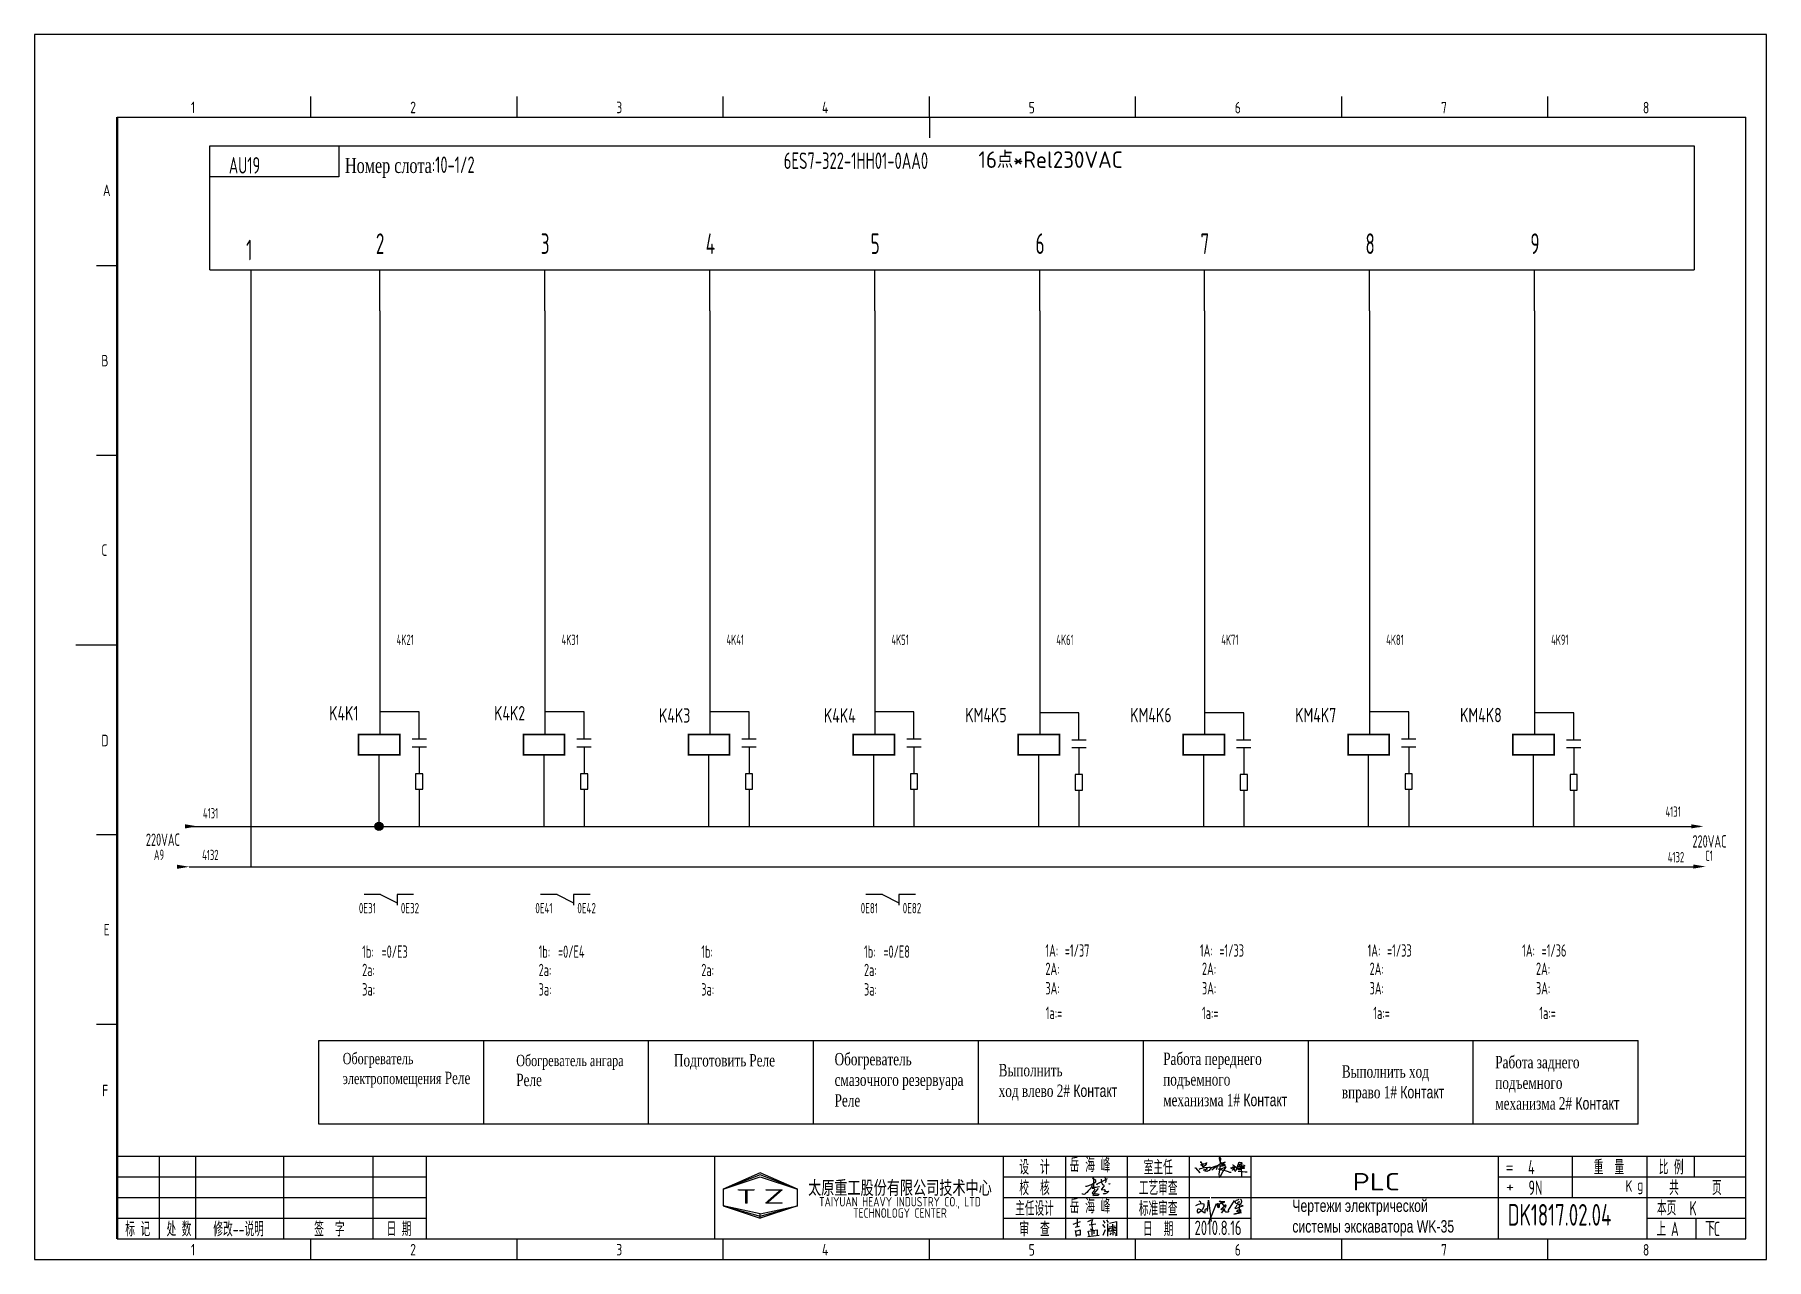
# Model space of a CAD drawing. Extents: x 590 to 9605, y -3741 to 975.
# Drawn here: x 5752.4 to 6172.4, y -1946.5 to -1649.5 of the extents above; entities that cross this region are included whole.
import ezdxf
from ezdxf.enums import TextEntityAlignment as Align

# ---------------------------------------------------------------- set-up
doc = ezdxf.new("R2010")
doc.units = 0
doc.header["$LTSCALE"] = 2
doc.header["$MEASUREMENT"] = 0
for name, pattern in [('DASHED2', [0.375, 0.25, -0.125]), ('DIVIDE', [1.25, 0.5, -0.25, 0, -0.25, 0, -0.25]), ('HIDDEN', [0.375, 0.25, -0.125])]:
    doc.linetypes.add(name, pattern=pattern)
doc.layers.get('0').update_dxf_attribs({"linetype": 'CONTINUOUS'})
for name, color, linetype in [('11', 3, 'CONTINUOUS'), ('CONTINUOUS', 7, 'CONTINUOUS'), ('DIVIDE', 1, 'DIVIDE')]:
    doc.layers.add(name, color=color, linetype=linetype)
doc.styles.add('ROMAN', font='ROMANC.shx', dxfattribs={"width": 0.7, "height": 0.7})
doc.styles.add('ROMANS', font='romans', dxfattribs={"width": 0.67, "bigfont": 'hzlib'})
doc.styles.get("Standard").update_dxf_attribs({"font": 'isocp.shx', "width": 0.707, "bigfont": 'dfst.shx'})

msp = doc.modelspace()

# ---------------------------------------------------------------- texts
at = {"width": 1.327551}
msp.add_text('PLC', height=4.2, dxfattribs=at).set_placement((6072.02, -1929.78), (6083.45, -1929.78), align=Align.FIT)
at = {"char_height": 3.5, "attachment_point": 1}
for s, insert, width in [('岳 海 峰', (6003.38, -1921.87), 12.9495), ('岳 海 峰', (6003.38, -1931.87), 12.9495), ('2010.8.16', (6033.68, -1937.11), 12.1142)]:
    msp.add_mtext(s, dxfattribs=dict(at, insert=insert, width=width))
at = {"layer": '11', "width": 0.707}
msp.add_text('DK1817.02.04', height=5.25, dxfattribs=at).set_placement((6109.63, -1938.33))
at = {"layer": 'CONTINUOUS', "linetype": 'Continuous', "style": 'ROMAN'}
for s, height, width, p in [('1', 2.8, 0.7, (5790.28, -1668.56)), ('2', 2.8, 0.7, (5843.44, -1668.56)), ('3', 2.8, 0.7, (5893.42, -1668.56)), ('4', 2.8, 0.7, (5943.31, -1668.56)), ('5', 2.8, 0.7, (5993.45, -1668.6)), ('6', 2.8, 0.7, (6043.43, -1668.6)), ('7', 2.8, 0.7, (6093.46, -1668.6)), ('8', 2.8, 0.7, (6142.41, -1668.6)), ('A', 2.8, 0.7, (5768.92, -1688.65)), ('B', 2.8, 0.7, (5768.53, -1729.97)), ('C', 2.8, 0.7, (5768.53, -1775.91)), ('D', 2.8, 0.7, (5768.53, -1822.08)), ('E', 2.8, 0.7, (5769.09, -1867.97)), ('F', 2.8, 0.7, (5768.74, -1906.97)), ('K', 2.8, 0.7, (6138.19, -1930.11)), ('T', 3.5, 1.8, (5922.36, -1933)), ('Z', 3.5, 1.8, (5929.06, -1933)), ('g', 2.8, 0.7, (6141.02, -1929.85)), ('1', 2.8, 0.7, (5790.28, -1945.56)), ('2', 2.8, 0.7, (5843.44, -1945.56)), ('3', 2.8, 0.7, (5893.42, -1945.56)), ('4', 2.8, 0.7, (5943.31, -1945.56)), ('5', 2.8, 0.7, (5993.45, -1945.6)), ('6', 2.8, 0.7, (6043.43, -1945.6)), ('7', 2.8, 0.7, (6093.46, -1945.6)), ('8', 2.8, 0.7, (6142.41, -1945.6))]:
    msp.add_text(s, height=height, dxfattribs=dict(at, width=width)).set_placement(p)
at = {"layer": 'CONTINUOUS', "color": 0, "width": 0.707}
msp.add_text('AU19', height=4, dxfattribs=at).set_placement((5799.45, -1683.2))
at = {"layer": 'CONTINUOUS', "color": 1}
for s, width, p, p2 in [('6ES7-322-1HH01-0AA0', 0.65052, (5934.05, -1682.08), (5969.05, -1682.08)), ('16点*Rel230VAC', 0.945946, (5981.24, -1681.82), (6016.24, -1681.82))]:
    msp.add_text(s, height=4, dxfattribs=dict(at, width=width)).set_placement(p, p2, align=Align.FIT)
at = {"layer": 'CONTINUOUS', "color": 1, "width": 0.67}
for s, height, p in [('1', 5, (5803.65, -1704.23)), ('2', 5, (5835.12, -1702.7)), ('3', 5, (5875.12, -1702.7)), ('4', 5, (5915.12, -1702.7)), ('5', 5, (5955.12, -1702.7)), ('6', 5, (5995.12, -1702.7)), ('7', 5, (6035.12, -1702.7)), ('8', 5, (6075.12, -1702.7)), ('9', 5, (6115.12, -1702.7)), ('4131', 2.5, (5793.18, -1839.57)), ('4131', 2.5, (6147.9, -1839.18)), ('220VAC', 3, (5779.34, -1846.24)), ('220VAC', 3, (6154.43, -1846.64)), ('4132', 2.5, (5792.98, -1849.68)), ('4132', 2.5, (6148.45, -1850.22))]:
    msp.add_text(s, height=height, dxfattribs=at).set_placement(p)
at = {"layer": 'CONTINUOUS', "color": 7, "width": 0.67}
for s, p in [('4K21', (5840.15, -1797.5)), ('4K31', (5880.15, -1797.5)), ('4K41', (5920.15, -1797.5)), ('4K51', (5960.15, -1797.5)), ('4K61', (6000.15, -1797.5)), ('4K71', (6040.15, -1797.5)), ('4K81', (6080.15, -1797.5)), ('4K91', (6120.15, -1797.5)), ('A9', (5781.29, -1849.64)), ('C1', (6157.53, -1849.87))]:
    msp.add_text(s, height=2.5, dxfattribs=at).set_placement(p)
at = {"layer": 'CONTINUOUS', "style": 'ROMANS', "width": 0.67}
for s, p in [('K4K1', (5823.79, -1815.81)), ('K4K2', (5863.79, -1815.81)), ('K4K3', (5903.79, -1816.36)), ('K4K4', (5943.79, -1816.36))]:
    msp.add_text(s, height=3.5, dxfattribs=at).set_placement(p)
at = {"layer": 'CONTINUOUS', "color": 1, "style": 'ROMANS', "width": 0.67}
for s, p in [('KM4K5', (5978.07, -1816.26)), ('KM4K6', (6018.07, -1816.26)), ('KM4K7', (6058.07, -1816.26)), ('KM4K8', (6098.07, -1816.26))]:
    msp.add_text(s, height=3.5, dxfattribs=at).set_placement(p)
at = {"layer": 'CONTINUOUS', "color": 0, "linetype": 'ByBlock', "width": 0.707}
for s, p in [('0E31', (5830.99, -1862.58)), ('0E32', (5841.17, -1862.58)), ('0E41', (5873.79, -1862.58)), ('0E42', (5883.98, -1862.58)), ('0E81', (5952.7, -1862.58)), ('0E82', (5962.89, -1862.58))]:
    msp.add_text(s, height=2.5, dxfattribs=at).set_placement(p)
at = {"layer": 'CONTINUOUS', "color": 6, "width": 0.67}
for s, p in [('1b:', (5831.79, -1873.38)), ('=0/E3', (5836.5, -1873.38)), ('1b:', (5874.59, -1873.38)), ('=0/E4', (5879.3, -1873.38)), ('1b:', (5914.04, -1873.38)), ('1b:', (5953.5, -1873.38)), ('=0/E8', (5958.21, -1873.38)), ('1A:', (5997.5, -1873.1)), ('=1/37', (6002.21, -1873.1)), ('1A:', (6034.98, -1873.1)), ('=1/33', (6039.69, -1873.1)), ('1A:', (6075.64, -1873.1)), ('=1/33', (6080.36, -1873.1)), ('1A:', (6113.13, -1873.1)), ('=1/36', (6117.84, -1873.1)), ('2a:', (5831.79, -1877.82)), ('2a:', (5874.59, -1877.82)), ('2a:', (5914.04, -1877.82)), ('2a:', (5953.5, -1877.82)), ('2A:', (5997.5, -1877.54)), ('2A:', (6035.47, -1877.54)), ('2A:', (6076.13, -1877.54)), ('2A:', (6116.48, -1877.54)), ('3a:', (5831.79, -1882.53)), ('3a:', (5874.59, -1882.53)), ('3a:', (5914.04, -1882.53)), ('3a:', (5953.5, -1882.53)), ('3A:', (5997.5, -1882.25)), ('3A:', (6035.47, -1882.25)), ('3A:', (6076.13, -1882.25)), ('3A:', (6116.48, -1882.25)), ('1a:=', (5997.58, -1888.24)), ('1a:=', (6035.48, -1888.24)), ('1a:=', (6077.03, -1888.24)), ('1a:=', (6117.29, -1888.24))]:
    msp.add_text(s, height=3, dxfattribs=at).set_placement(p)
at = {"layer": 'CONTINUOUS', "width": 0.67}
for s, p in [('设  计', (5994.86, -1924)), ('室主任', (6024.86, -1924)), ('重  量', (6134.16, -1924)), ('比 例', (6149.26, -1924)), ('校  核', (5994.86, -1929)), ('工艺审查', (6024.86, -1929)), ('共      页', (6155.16, -1929)), ('本页', (6148.16, -1933.89)), ('主任设计', (5994.86, -1934)), ('标准审查', (6024.86, -1934)), ('标 记', (5777.36, -1939)), ('处 数', (5787.36, -1939)), ('修改--说明', (5801.82, -1939)), ('签  字', (5823.85, -1939)), ('日 期', (5840.73, -1939)), ('审  查', (5994.86, -1939)), ('日  期', (6024.86, -1939)), ('上', (6146.86, -1938.99)), ('下', (6158.68, -1938.99))]:
    msp.add_text(s, height=3.5, dxfattribs=at).set_placement(p, align=Align.MIDDLE)
for s, p in [('4', (6114.56, -1925.88)), ('9N', (6114.67, -1930.89)), ('K', (6153.72, -1935.88)), ('A', (6149.22, -1940.88)), ('C', (6159.61, -1940.88))]:
    msp.add_text(s, height=3.5, dxfattribs=at).set_placement(p)
at = {"layer": 'CONTINUOUS', "linetype": 'Continuous', "style": 'ROMAN'}
for s, p in [('=', (6109.09, -1925.45)), ('+', (6109.2, -1930.19))]:
    msp.add_text(s, height=2.8, dxfattribs=at).set_placement(p)
at = {"layer": 'CONTINUOUS', "color": 1, "insert": (5827.63, -1681.65), "char_height": 4, "width": 130, "attachment_point": 4}
msp.add_mtext('{\\fTimes New Roman|b0|i0|c204|p18;\\H0.9167x;\\C256;Номер слота}:10-1/2', dxfattribs=at)
at = {"layer": 'CONTINUOUS', "linetype": 'DASHED2', "ltscale": 2, "char_height": 3, "attachment_point": 1}
for s, insert, width in [('{\\fTimes New Roman|b0|i0|c204|p18;\\H0.9167x;\\C6;Обогреватель электропомещения\\fTimes New Roman|b0|i0|c238|p18;\\H1.0909x; \\fTimes New Roman|b0|i0|c204|p18;Реле }', (5827.08, -1896.42), 32.1778), ('{\\fTimes New Roman|b0|i0|c204|p18;\\H0.9167x;\\C6;Обогреватель ангара\\fTimes New Roman|b0|i0|c238|p18;\\H1.0909x; \\P\\fTimes New Roman|b0|i0|c204|p18;Реле }', (5869.16, -1896.9), 32.1778), ('{\\fTimes New Roman|b0|i0|c204|p18;\\C6;Подготовить\\H0.9167x;\\C256; \\H1.0909x;\\C6;Реле }', (5907.41, -1896.73), 32.1778), ('{\\fTimes New Roman|b0|i0|c204|p18;\\C6;Обогреватель смазочного резервуара\\fTimes New Roman|b0|i0|c238|p18; \\fTimes New Roman|b0|i0|c204|p18;Реле }', (5946.37, -1896.45), 32.1778), ('{\\fTimes New Roman|b0|i0|c204|p18;\\C6;Работа переднего подъемного механизма 1#\\fArial|b0|i0|c0|p34; \\fArial|b0|i0|c204|p34;Контакт }', (6026.07, -1896.36), 30.2898), ('{\\fTimes New Roman|b0|i0|c204|p18;\\C6;Работа заднего подъемного механизма 2#\\fArial|b0|i0|c0|p34; \\fArial|b0|i0|c204|p34;Контакт }', (6106.61, -1897.17), 30.2898), ('{\\fTimes New Roman|b0|i0|c204|p18;\\C6;Выполнить \\fTimes New Roman|b0|i0|c238|p18;\\P\\fTimes New Roman|b0|i0|c204|p18;ход влево 2#\\fArial|b0|i0|c0|p34; \\fArial|b0|i0|c204|p34;Контакт }', (5986.17, -1899.12), 30.2898), ('{\\fTimes New Roman|b0|i0|c204|p18;\\C6;Выполнить ход вправо 1#\\fArial|b0|i0|c0|p34; \\fArial|b0|i0|c204|p34;Контакт }', (6069.39, -1899.45), 30.2898), ('{\\fArial|b0|i0|c204|p34;Чертежи электрической системы экскаватора WK-35}', (6057.39, -1932), 42.8436)]:
    msp.add_mtext(s, dxfattribs=dict(at, insert=insert, width=width))
at = {"layer": 'CONTINUOUS', "insert": (5962.22, -1931.94), "char_height": 3.3, "width": 50, "attachment_point": 5, "line_spacing_factor": 0.7125}
msp.add_mtext('{\\f宋体|b0|i0|c134|p2;太原重工股份有限公司技术中心\\P\\Fromans.shx;\\H0.6969x;TAIYUAN HEAVY INDUSTRY CO., LTD\\PTECHNOLOGY CENTER}', dxfattribs=at)

# ---------------------------------------------------------------- blocks, each defined once
blk = doc.blocks.new('A$C5BE500A0')
for p, q in [((64.4, 48.9), (64.5, 51.6)), ((65.3, 44.3), (64.4, 48.9)), ((64.5, 51.6), (65.9, 52.2)), ((67.1, 48.5), (64.5, 17.9)), ((65.9, 52.2), (66.5, 51.5)), ((66.5, 51.5), (67.1, 48.5)), ((0, 24.1), (1.5, 23.9)), ((1.5, 23.9), (12.6, 10.8)), ((11.6, 21), (13.8, 22.8)), ((13.8, 22.8), (17.9, 23.5)), ((15.3, 41.2), (22.2, 26.1)), ((15.3, 40.1), (15.3, 41.2)), ((15.4, 37.7), (15.3, 40.1)), ((15.4, 32.4), (21, 34.6)), ((15.5, 31.8), (15.4, 32.4)), ((19.1, 30.1), (15.5, 31.8)), ((17.9, 23.5), (26, 24.9)), ((22.2, 26.1), (19.1, 30.1)), ((21, 34.6), (24.5, 35.1)), ((22.6, 18.1), (23.6, 19.3)), ((23.7, 17.3), (22.6, 18.1)), ((23.3, 27.9), (23.1, 27.8)), ((25.3, 29.5), (23.3, 27.9)), ((23.6, 19.3), (25.8, 19.9)), ((24.5, 35.1), (28.2, 35.6)), ((26.1, 16.2), (24.9, 15)), ((26.8, 30.7), (25.3, 29.5)), ((25.8, 19.9), (29.2, 20.8)), ((26, 24.9), (36.8, 26.1)), ((28.4, 20), (26.1, 16.2)), ((29.4, 34), (26.8, 30.7)), ((28.2, 35.6), (30.2, 36.8)), ((29.4, 15.2), (28.2, 15.7)), ((29.5, 22.1), (28.4, 20)), ((29.2, 20.8), (33, 21.4)), ((30.2, 38), (29.4, 34)), ((32.4, 15.1), (29.4, 15.2)), ((30.2, 22.7), (29.5, 22.1)), ((30.2, 36.8), (30.2, 38)), ((31.6, 22.6), (30.2, 22.7)), ((32.8, 22.1), (31.6, 22.6)), ((35, 16.2), (32.4, 15.1)), ((33, 21.4), (32.8, 22.1)), ((37.6, 17.7), (35, 16.2)), ((36.8, 26.1), (40.9, 26)), ((39.7, 20.3), (37.6, 17.7)), ((40.8, 21.6), (39.7, 20.3)), ((40.2, 22.8), (44.3, 25.4)), ((41.7, 24.4), (40.8, 21.6)), ((40.9, 26), (41.7, 24.4)), ((44.3, 25.4), (50.6, 27.7)), ((44.7, 18.7), (49.1, 22.6)), ((49.1, 22.6), (54.4, 27.2)), ((50.6, 27.7), (56.2, 29.3)), ((54.4, 27.2), (59.1, 30.4)), ((56.8, 20.6), (55.9, 19.6)), ((56.2, 29.3), (60.8, 29.6)), ((56.7, 31.7), (57.4, 29.6)), ((57.6, 25), (56.8, 20.6)), ((57.4, 29.6), (57.6, 25)), ((59.1, 30.4), (64.7, 33.7)), ((60.8, 29.6), (62.2, 29.2)), ((66.6, 21), (62.5, 20.6)), ((62.5, 20.6), (75.7, 18.4)), ((64.5, 17.9), (63.3, 8.5)), ((63.3, 8.5), (63.5, 0.1)), ((63.5, 0.1), (64.3, 0)), ((64.3, 0), (67.5, 2.5)), ((64.7, 33.7), (72, 37.3)), ((67.5, 39.5), (65.3, 44.3)), ((69.8, 21.4), (66.6, 21)), ((70.3, 36.3), (67.5, 39.5)), ((67.5, 2.5), (73.8, 13.7)), ((68.3, 28.6), (72.6, 29.4)), ((69.3, 29), (68.3, 28.6)), ((72, 30.5), (69.3, 29)), ((69.9, 34.1), (69.7, 33.3)), ((69.7, 33.3), (71.9, 33.6)), ((76.7, 24.1), (69.8, 21.4)), ((74.6, 36.5), (69.9, 34.1)), ((73.8, 32.8), (70.3, 36.3)), ((71.9, 33.6), (75.3, 34.2)), ((72, 37.3), (77.8, 39)), ((74.8, 31.8), (72, 30.5)), ((72.6, 29.4), (78.2, 30.4)), ((77.7, 30.8), (73.8, 32.8)), ((73.8, 13.7), (77.7, 20)), ((79.7, 39.2), (74.6, 36.5)), ((76.7, 32.6), (74.8, 31.8)), ((75.3, 34.2), (77, 34.5)), ((75.7, 18.4), (81.9, 16.6)), ((77.7, 33.5), (76.7, 32.6)), ((79.9, 25.4), (76.7, 24.1)), ((77, 34.5), (78, 34.1)), ((78, 34.1), (77.7, 33.5)), ((80.1, 30.5), (77.7, 30.8)), ((77.7, 20), (81.2, 25.6)), ((77.8, 39), (79.7, 39.2)), ((78.2, 30.4), (80.1, 30.5)), ((82.1, 26.9), (79.9, 25.4)), ((81.2, 25.6), (82.1, 26.9)), ((81.9, 16.6), (87.3, 14.8)), ((87.3, 14.8), (91.3, 12.9)), ((91.3, 12.9), (94.8, 12.6)), ((94.5, 25.2), (94.9, 23.9)), ((94.8, 12.6), (95.8, 12.8)), ((94.9, 23.9), (95.3, 23)), ((95.3, 23), (95.8, 22.8)), ((95.8, 22.8), (97, 23.3)), ((97, 23.3), (97.8, 25.3)), ((98.5, 23.8), (97.4, 25.9)), ((97.8, 25.3), (100.8, 27)), ((101.1, 23.3), (98.5, 23.8)), ((99, 31.4), (100.1, 32)), ((100.7, 21.1), (99.2, 17.4)), ((99.2, 17.4), (101.9, 20.9)), ((100.1, 32), (101.1, 31.6)), ((102.1, 27.7), (100.7, 21.1)), ((100.8, 27), (103.5, 26.5)), ((101.1, 31.6), (102.1, 30.6)), ((103.3, 23.7), (101.1, 23.3)), ((101.9, 20.9), (103.1, 21.8)), ((102.1, 30.6), (102.1, 27.7)), ((103.1, 21.8), (103.7, 20.1)), ((104.7, 23.9), (103.3, 23.7)), ((103.5, 26.5), (104.5, 25.2)), ((103.7, 20.1), (103.9, 18.5)), ((103.9, 18.5), (105, 16.1)), ((104.2, 28.7), (108.3, 26.3)), ((104.5, 25.2), (104.7, 23.9)), ((105, 16.1), (106.4, 15.7)), ((106.4, 15.7), (107.7, 17.3)), ((107.7, 17.3), (110.9, 22.6)), ((108.3, 26.3), (115.7, 20.2)), ((110.9, 22.6), (113.3, 30.9)), ((111.7, 21.6), (125.7, 23.5)), ((115.4, 22.1), (111.7, 21.6)), ((112.9, 30.9), (112.3, 30.9)), ((117.4, 32.7), (112.9, 30.9)), ((112.9, 26.9), (127.4, 26.5)), ((124.7, 26.6), (112.9, 26.9)), ((113.3, 30.9), (114.4, 35)), ((113.4, 15.2), (124.8, 14.7)), ((114.4, 35), (115.4, 38.4)), ((115.4, 38.4), (118.1, 38.8)), ((122.5, 23.3), (115.4, 22.1)), ((115.7, 20.2), (118.5, 18.9)), ((116.7, 30.8), (120.9, 31.8)), ((122.1, 34.8), (117.4, 32.7)), ((118.1, 38.8), (123.3, 38.3)), ((118.5, 18.9), (120.8, 19.6)), ((120.8, 19.6), (121.1, 20.7)), ((120.9, 31.8), (124.1, 32)), ((121.7, 31.5), (122.2, 1.9)), ((123, 28.1), (121.7, 31.5)), ((124.7, 36.8), (122.1, 34.8)), ((126.4, 24.6), (122.5, 23.3)), ((128.2, 25.5), (123, 28.1)), ((123.3, 38.3), (124.7, 36.8)), ((124.1, 32), (129.1, 31.3)), ((128.1, 26.7), (124.7, 26.6)), ((124.8, 14.7), (132, 14.1)), ((125.7, 23.5), (130.1, 23.8)), ((127.4, 26.5), (126.4, 24.6)), ((130.2, 28.3), (128.1, 26.7)), ((130.5, 24.3), (128.2, 25.5)), ((129.1, 31.3), (130.7, 30.3)), ((130.1, 23.8), (130.5, 24.3)), ((130.7, 30.3), (130.2, 28.3)), ((132, 14.1), (137.3, 13.6))]:
    blk.add_line(p, q)
blk = doc.blocks.new('lf')
for points in [[(409.4, 317.6), (411.9, 317.6), (420.7, 320.5), (429.4, 326.1), (429, 328.4), (426.7, 330.1), (424.2, 331.3), (423.4, 332.6), (424.4, 333.4), (425, 330.7), (425, 327.4), (425, 324.7), (424.8, 321.8), (424.8, 320.3), (424.8, 318.7), (425, 314.7), (425, 313), (424.8, 313)], [(432.1, 320.3), (430.6, 321.6), (450.9, 331.7), (450.9, 332.2)], [(439.5, 330.9), (440, 324.5), (442, 320.7)], [(446.2, 333.8), (448.1, 330.5), (448.1, 326.7), (446.6, 323.8)], [(421.5, 320.1), (421.3, 317.6), (420, 315.1), (418.6, 312.6), (416.7, 310.5), (414.9, 308.5), (411.9, 305.6), (410.1, 304.1), (408, 302.6), (406.1, 302), (403.6, 302.6), (403.6, 303.5), (403.9, 303.5)], [(421.3, 316.2), (424.8, 315.9), (427.1, 316), (429.8, 316), (434.8, 316.8), (436, 316.8)], [(421.9, 314.1), (423.8, 314.1), (425.4, 313.7), (426, 313), (426.9, 312), (427.1, 312), (426.5, 310.5), (426.1, 309.5), (424.2, 306.6), (423.1, 305.4), (422.1, 304.5), (423.2, 303.3), (427.3, 303.1), (429.8, 303.1), (432.3, 302.9), (435.4, 302.7), (433.1, 299.9), (424.6, 299.5), (424, 300.4), (425.6, 303.3), (434.3, 313.5)], [(441.8, 320.7), (443.7, 320.1), (444.9, 317.6), (443.1, 315.5), (439.7, 311.8), (439.8, 310.6), (445.4, 311.2), (447, 310.3), (445.6, 307.4), (453.6, 308), (450.3, 304.7), (447, 303.3), (443.7, 303.1), (442.9, 303.7)], [(453.4, 322.4), (454.9, 322.2), (455.7, 321.8), (456.1, 321.6), (456.3, 321.4)]]:
    blk.add_lwpolyline(points)

# ---------------------------------------------------------------- hatches: boundary and pattern name
at = {"linetype": 'HIDDEN'}
h = msp.add_hatch(color=0, dxfattribs=at)
edge = h.paths.add_edge_path()
edge.add_arc((5835.87, -1841.5), 1, 0, 360)

# ---------------------------------------------------------------- linework, layer by layer
for p, q in [((5845.62, -1813.74), (5836.11, -1813.74)), ((5845.62, -1820.29), (5845.62, -1813.74)), ((5885.62, -1813.74), (5876.11, -1813.74)), ((5885.62, -1820.29), (5885.62, -1813.74)), ((5925.62, -1813.74), (5916.11, -1813.74)), ((5925.62, -1820.29), (5925.62, -1813.74)), ((5965.62, -1813.74), (5956.11, -1813.74)), ((5965.62, -1820.29), (5965.62, -1813.74)), ((6005.62, -1813.93), (5996.11, -1813.93)), ((6005.62, -1820.48), (6005.62, -1813.93)), ((6045.62, -1813.93), (6036.11, -1813.93)), ((6045.62, -1820.48), (6045.62, -1813.93)), ((6085.62, -1813.74), (6076.11, -1813.74)), ((6085.62, -1820.29), (6085.62, -1813.74)), ((6125.62, -1813.93), (6116.11, -1813.93)), ((6125.62, -1820.48), (6125.62, -1813.93)), ((5845.62, -1822.21), (5845.62, -1828.74)), ((5885.62, -1822.21), (5885.62, -1828.74)), ((5925.62, -1822.21), (5925.62, -1828.74)), ((5965.62, -1822.21), (5965.62, -1828.74)), ((6005.62, -1822.4), (6005.62, -1828.93)), ((6045.62, -1822.4), (6045.62, -1828.93)), ((6085.62, -1822.21), (6085.62, -1828.74)), ((6125.62, -1822.4), (6125.62, -1828.93)), ((5845.62, -1832.51), (5845.62, -1841.5)), ((5885.62, -1832.51), (5885.62, -1841.5)), ((5925.62, -1832.51), (5925.62, -1841.5)), ((5965.62, -1832.51), (5965.62, -1841.5)), ((6005.62, -1832.7), (6005.62, -1841.69)), ((6045.62, -1832.7), (6045.62, -1841.69)), ((6085.62, -1832.51), (6085.62, -1841.5)), ((6125.62, -1832.7), (6125.62, -1841.69)), ((6047.36, -1931.5), (6107.36, -1931.5)), ((6004.21, -1937.95), (6006.02, -1937.3)), ((6004.72, -1938.73), (6005.76, -1938.47)), ((6004.72, -1939.5), (6004.98, -1940.93)), ((6004.85, -1939.63), (6005.89, -1939.37)), ((6004.98, -1938.47), (6004.98, -1938.47)), ((6005.22, -1936.77), (6005.22, -1938.59)), ((6005.89, -1939.37), (6005.89, -1940.67)), ((6007.76, -1937.35), (6008.93, -1936.83)), ((6007.76, -1937.35), (6007.76, -1937.35)), ((6007.83, -1939.63), (6008.09, -1940.93)), ((6007.96, -1939.63), (6010.04, -1939.37)), ((6008.15, -1938.13), (6009.71, -1937.87)), ((6008.93, -1939.42), (6008.41, -1939.16)), ((6008.93, -1936.83), (6008.67, -1937.61)), ((6008.67, -1937.61), (6008.67, -1937.87)), ((6008.67, -1937.87), (6008.93, -1939.42)), ((6008.74, -1939.63), (6008.74, -1940.67)), ((6009.26, -1939.5), (6009.26, -1940.28)), ((6010.04, -1939.37), (6010.04, -1940.8)), ((6011.35, -1938.06), (6011.89, -1938.79)), ((6011.53, -1937.12), (6011.89, -1937.76)), ((6011.53, -1940.61), (6012.04, -1939.28)), ((6012.35, -1936.91), (6012.71, -1937.55)), ((6012.59, -1937.85), (6012.59, -1940.85)), ((6012.89, -1939), (6012.92, -1939.7)), ((6014.59, -1938.79), (6012.92, -1939.12)), ((6012.92, -1939.7), (6014.71, -1939.4)), ((6012.95, -1938.64), (6014.38, -1938.34)), ((6013.04, -1937.7), (6014.74, -1937.34)), ((6013.48, -1940.04), (6013.14, -1940.55)), ((6013.35, -1939.31), (6013.53, -1939.46)), ((6013.74, -1938), (6013.83, -1940.61)), ((6014.17, -1939.12), (6013.99, -1939.46)), ((6014.16, -1939.87), (6014.5, -1940.21)), ((6014.71, -1939.4), (6014.59, -1938.79)), ((6014.74, -1937.34), (6014.77, -1937.34)), ((6014.77, -1937.34), (6014.77, -1940.79)), ((6005.89, -1940.67), (6004.85, -1940.67)), ((6007.77, -1940.98), (6010.54, -1940.61)), ((6014.77, -1940.79), (6014.5, -1940.49))]:
    msp.add_line(p, q)
at = {"color": 6}
for p, q in [((5821.27, -1913.68), (5821.27, -1893.42)), ((5821.27, -1893.42), (6141.27, -1893.42)), ((5861.27, -1913.68), (5861.27, -1893.42)), ((5901.27, -1913.68), (5901.27, -1893.42)), ((5941.27, -1913.68), (5941.27, -1893.42)), ((5981.27, -1913.68), (5981.27, -1893.42)), ((6021.27, -1913.68), (6021.27, -1893.42)), ((6061.27, -1913.68), (6061.27, -1893.42)), ((6101.27, -1913.68), (6101.27, -1893.42)), ((6141.27, -1913.68), (6141.27, -1893.42)), ((5861.27, -1913.68), (5861.27, -1896.49)), ((5901.27, -1913.68), (5901.27, -1896.49)), ((5941.27, -1913.68), (5941.27, -1896.49)), ((5981.27, -1913.68), (5981.27, -1896.49)), ((6021.27, -1913.68), (6021.27, -1896.49)), ((6061.27, -1913.68), (6061.27, -1896.49)), ((6101.27, -1913.68), (6101.27, -1896.49)), ((6141.27, -1913.68), (5821.27, -1913.68))]:
    msp.add_line(p, q, dxfattribs=at)
for points in [[(5794.86, -1676.5), (5826.11, -1676.5), (5826.11, -1684), (5794.86, -1684)], [(5844.75, -1832.51), (5846.49, -1832.51), (5846.49, -1828.74), (5844.75, -1828.74)], [(5884.75, -1832.51), (5886.49, -1832.51), (5886.49, -1828.74), (5884.75, -1828.74)], [(5924.75, -1832.51), (5926.49, -1832.51), (5926.49, -1828.74), (5924.75, -1828.74)], [(5964.75, -1832.51), (5966.49, -1832.51), (5966.49, -1828.74), (5964.75, -1828.74)], [(6004.75, -1832.7), (6006.49, -1832.7), (6006.49, -1828.93), (6004.75, -1828.93)], [(6044.75, -1832.7), (6046.49, -1832.7), (6046.49, -1828.93), (6044.75, -1828.93)], [(6084.75, -1832.51), (6086.49, -1832.51), (6086.49, -1828.74), (6084.75, -1828.74)], [(6124.75, -1832.7), (6126.49, -1832.7), (6126.49, -1828.93), (6124.75, -1828.93)]]:
    msp.add_lwpolyline(points, close=True)
at = {"const_width": 0.4}
for points in [[(5830.9, -1819.19), (5840.9, -1819.19), (5840.9, -1824.19), (5830.9, -1824.19), (5830.9, -1819.19)], [(5870.9, -1819.19), (5880.9, -1819.19), (5880.9, -1824.19), (5870.9, -1824.19), (5870.9, -1819.19)], [(5910.9, -1819.19), (5920.9, -1819.19), (5920.9, -1824.19), (5910.9, -1824.19), (5910.9, -1819.19)], [(5950.9, -1819.19), (5960.9, -1819.19), (5960.9, -1824.19), (5950.9, -1824.19), (5950.9, -1819.19)], [(5990.9, -1819.19), (6000.9, -1819.19), (6000.9, -1824.19), (5990.9, -1824.19), (5990.9, -1819.19)], [(6030.9, -1819.19), (6040.9, -1819.19), (6040.9, -1824.19), (6030.9, -1824.19), (6030.9, -1819.19)], [(6070.9, -1819.19), (6080.9, -1819.19), (6080.9, -1824.19), (6070.9, -1824.19), (6070.9, -1819.19)], [(6110.9, -1819.19), (6120.9, -1819.19), (6120.9, -1824.19), (6110.9, -1824.19), (6110.9, -1819.19)]]:
    msp.add_lwpolyline(points, dxfattribs=at)
at = {"layer": 'CONTINUOUS', "color": 3}
for p, q in [((6172.36, -1649.5), (5752.36, -1649.5)), ((5752.36, -1649.5), (5752.36, -1946.5)), ((6172.36, -1946.5), (6172.36, -1649.5)), ((5752.36, -1946.5), (6172.36, -1946.5))]:
    msp.add_line(p, q, dxfattribs=at)
at = {"layer": 'CONTINUOUS', "linetype": 'Continuous'}
for p, q in [((5819.36, -1669.5), (5819.36, -1664.5)), ((5869.36, -1669.5), (5869.36, -1664.5)), ((5919.36, -1669.5), (5919.36, -1664.5)), ((6019.36, -1669.5), (6019.36, -1664.5)), ((6069.36, -1669.5), (6069.36, -1664.5)), ((6119.36, -1669.5), (6119.36, -1664.5)), ((5767.36, -1705.5), (5772.36, -1705.5)), ((5767.36, -1751.5), (5772.36, -1751.5)), ((5762.36, -1797.5), (5772.36, -1797.5)), ((5767.36, -1843.5), (5772.36, -1843.5)), ((5767.36, -1889.5), (5772.36, -1889.5)), ((5772.36, -1921.5), (6167.36, -1921.5)), ((5782.63, -1941.5), (5782.63, -1921.5)), ((5791.46, -1941.5), (5791.46, -1921.5)), ((5812.7, -1921.5), (5812.7, -1941.5)), ((5834.36, -1921.5), (5834.36, -1941.5)), ((5847.36, -1941.5), (5847.36, -1921.5)), ((5917.36, -1941.5), (5917.36, -1921.5)), ((5987.36, -1941.5), (5987.36, -1921.5)), ((6002.36, -1921.5), (6002.36, -1941.5)), ((6017.36, -1921.5), (6017.36, -1941.5)), ((6032.36, -1921.5), (6032.36, -1941.5)), ((6047.36, -1921.5), (6047.36, -1941.5)), ((6107.36, -1941.5), (6107.36, -1921.5)), ((6125.25, -1921.5), (6125.25, -1931.5)), ((6143.36, -1921.5), (6143.36, -1941.5)), ((5772.36, -1926.5), (5847.36, -1926.5)), ((5928.36, -1925.5), (5919.36, -1929.5)), ((5928.36, -1926), (5919.36, -1929.5)), ((5919.36, -1929.5), (5928.36, -1926.5)), ((5937.36, -1929.5), (5928.36, -1925.5)), ((5937.36, -1929.5), (5928.36, -1926)), ((5928.36, -1926.5), (5937.36, -1929.5)), ((5987.36, -1926.5), (6037.36, -1926.5)), ((6037.36, -1926.5), (6047.36, -1926.5)), ((6037.36, -1926.5), (6047.36, -1926.5)), ((6107.36, -1926.5), (6167.36, -1926.5)), ((5772.36, -1931.5), (5847.36, -1931.5)), ((5919.36, -1929.5), (5919.36, -1933.5)), ((5937.36, -1933.5), (5937.36, -1929.5)), ((5987.36, -1931.5), (6037.36, -1931.5)), ((6037.68, -1931.5), (6047.36, -1931.5)), ((6107.36, -1931.5), (6167.36, -1931.5)), ((5919.36, -1933.5), (5928.36, -1936.5)), ((5928.36, -1935.5), (5919.36, -1933.5)), ((5919.36, -1933.5), (5928.36, -1936)), ((5928.36, -1936), (5937.36, -1933.5)), ((5937.36, -1933.5), (5928.36, -1936.5)), ((5928.36, -1935.5), (5937.36, -1933.5)), ((5928.36, -1936.5), (5928.36, -1935.5)), ((5928.36, -1936.5), (5928.36, -1935.5)), ((5772.36, -1936.5), (5847.36, -1936.5)), ((5987.36, -1936.5), (6037.36, -1936.5)), ((6037.36, -1936.5), (6047.36, -1936.5)), ((6143.36, -1936.5), (6167.36, -1936.5)), ((5819.36, -1946.5), (5819.36, -1941.5)), ((5869.36, -1946.5), (5869.36, -1941.5)), ((5919.36, -1946.5), (5919.36, -1941.5)), ((6019.36, -1946.5), (6019.36, -1941.5)), ((6069.36, -1946.5), (6069.36, -1941.5)), ((6119.36, -1946.5), (6119.36, -1941.5))]:
    msp.add_line(p, q, dxfattribs=at)
at = {"layer": 'CONTINUOUS'}
for p, q in [((5969.36, -1669.5), (5969.36, -1664.5)), ((5772.36, -1669.5), (6167.36, -1669.5)), ((5969.36, -1669.5), (5969.36, -1674.5)), ((6167.36, -1941.5), (6167.36, -1669.5)), ((5794.86, -1676.5), (6154.86, -1676.5)), ((5794.86, -1706.5), (5794.86, -1676.5)), ((6154.86, -1676.5), (6154.86, -1706.5)), ((5794.86, -1706.5), (6154.86, -1706.5)), ((5836.11, -1716.5), (5836.11, -1706.5)), ((5836.11, -1716.5), (5836.11, -1706.5)), ((5876.11, -1716.5), (5876.11, -1706.5)), ((5916.11, -1716.5), (5916.11, -1706.5)), ((5916.11, -1716.5), (5916.11, -1706.5)), ((5956.11, -1716.5), (5956.11, -1706.5)), ((5956.11, -1716.5), (5956.11, -1706.5)), ((5996.11, -1716.5), (5996.11, -1706.5)), ((5996.11, -1716.5), (5996.11, -1706.5)), ((5996.11, -1716.5), (5996.11, -1706.5)), ((5996.11, -1716.5), (5996.11, -1706.5)), ((6036.11, -1716.5), (6036.11, -1706.5)), ((6076.11, -1716.5), (6076.11, -1706.5)), ((6116.11, -1716.5), (6116.11, -1706.5)), ((5836.11, -1716.5), (5836.11, -1819)), ((5876.11, -1716.5), (5876.11, -1819)), ((5916.11, -1716.5), (5916.11, -1819)), ((5956.11, -1716.5), (5956.11, -1819)), ((5996.11, -1716.5), (5996.11, -1819)), ((6036.11, -1716.5), (6036.11, -1819)), ((6076.11, -1716.5), (6076.11, -1819)), ((6116.11, -1716.5), (6116.11, -1819)), ((5840.9, -1819.19), (5830.9, -1819.19)), ((5840.9, -1819.19), (5830.9, -1819.19)), ((5840.9, -1819.19), (5830.9, -1819.19)), ((5830.9, -1819.19), (5830.9, -1824.19)), ((5830.9, -1819.19), (5830.9, -1824.19)), ((5830.9, -1819.19), (5830.9, -1824.19)), ((5840.9, -1824.19), (5840.9, -1819.19)), ((5840.9, -1824.19), (5840.9, -1819.19)), ((5840.9, -1824.19), (5840.9, -1819.19)), ((5843.88, -1820.29), (5847.36, -1820.29)), ((5843.88, -1822.21), (5847.36, -1822.21)), ((5880.9, -1819.19), (5870.9, -1819.19)), ((5880.9, -1819.19), (5870.9, -1819.19)), ((5880.9, -1819.19), (5870.9, -1819.19)), ((5870.9, -1819.19), (5870.9, -1824.19)), ((5870.9, -1819.19), (5870.9, -1824.19)), ((5870.9, -1819.19), (5870.9, -1824.19)), ((5880.9, -1824.19), (5880.9, -1819.19)), ((5880.9, -1824.19), (5880.9, -1819.19)), ((5880.9, -1824.19), (5880.9, -1819.19)), ((5883.88, -1820.29), (5887.36, -1820.29)), ((5883.88, -1822.21), (5887.36, -1822.21)), ((5920.9, -1819.19), (5910.9, -1819.19)), ((5920.9, -1819.19), (5910.9, -1819.19)), ((5920.9, -1819.19), (5910.9, -1819.19)), ((5910.9, -1819.19), (5910.9, -1824.19)), ((5910.9, -1819.19), (5910.9, -1824.19)), ((5910.9, -1819.19), (5910.9, -1824.19)), ((5920.9, -1824.19), (5920.9, -1819.19)), ((5920.9, -1824.19), (5920.9, -1819.19)), ((5920.9, -1824.19), (5920.9, -1819.19)), ((5923.88, -1820.29), (5927.36, -1820.29)), ((5923.88, -1822.21), (5927.36, -1822.21)), ((5950.9, -1819.19), (5950.9, -1824.19)), ((5950.9, -1819.19), (5950.9, -1824.19)), ((5950.9, -1819.19), (5950.9, -1824.19)), ((5960.9, -1819.19), (5950.9, -1819.19)), ((5960.9, -1819.19), (5950.9, -1819.19)), ((5960.9, -1819.19), (5950.9, -1819.19)), ((5960.9, -1824.19), (5960.9, -1819.19)), ((5960.9, -1824.19), (5960.9, -1819.19)), ((5960.9, -1824.19), (5960.9, -1819.19)), ((5963.88, -1820.29), (5967.36, -1820.29)), ((5963.88, -1822.21), (5967.36, -1822.21)), ((5990.9, -1819.19), (5990.9, -1824.19)), ((5990.9, -1819.19), (5990.9, -1824.19)), ((5990.9, -1819.19), (5990.9, -1824.19)), ((6000.9, -1819.19), (5990.9, -1819.19)), ((6000.9, -1819.19), (5990.9, -1819.19)), ((6000.9, -1819.19), (5990.9, -1819.19)), ((6000.9, -1824.19), (6000.9, -1819.19)), ((6000.9, -1824.19), (6000.9, -1819.19)), ((6000.9, -1824.19), (6000.9, -1819.19)), ((6003.88, -1820.48), (6007.36, -1820.48)), ((6003.88, -1822.4), (6007.36, -1822.4)), ((6040.9, -1819.19), (6030.9, -1819.19)), ((6040.9, -1819.19), (6030.9, -1819.19)), ((6040.9, -1819.19), (6030.9, -1819.19)), ((6030.9, -1819.19), (6030.9, -1824.19)), ((6030.9, -1819.19), (6030.9, -1824.19)), ((6030.9, -1819.19), (6030.9, -1824.19)), ((6040.9, -1824.19), (6040.9, -1819.19)), ((6040.9, -1824.19), (6040.9, -1819.19)), ((6040.9, -1824.19), (6040.9, -1819.19)), ((6043.88, -1820.48), (6047.36, -1820.48)), ((6043.88, -1822.4), (6047.36, -1822.4)), ((6070.9, -1819.19), (6070.9, -1824.19)), ((6070.9, -1819.19), (6070.9, -1824.19)), ((6070.9, -1819.19), (6070.9, -1824.19)), ((6080.9, -1819.19), (6070.9, -1819.19)), ((6080.9, -1819.19), (6070.9, -1819.19)), ((6080.9, -1819.19), (6070.9, -1819.19)), ((6080.9, -1824.19), (6080.9, -1819.19)), ((6080.9, -1824.19), (6080.9, -1819.19)), ((6080.9, -1824.19), (6080.9, -1819.19)), ((6083.88, -1820.29), (6087.36, -1820.29)), ((6083.88, -1822.21), (6087.36, -1822.21)), ((6120.9, -1819.19), (6110.9, -1819.19)), ((6120.9, -1819.19), (6110.9, -1819.19)), ((6120.9, -1819.19), (6110.9, -1819.19)), ((6110.9, -1819.19), (6110.9, -1824.19)), ((6110.9, -1819.19), (6110.9, -1824.19)), ((6110.9, -1819.19), (6110.9, -1824.19)), ((6120.9, -1824.19), (6120.9, -1819.19)), ((6120.9, -1824.19), (6120.9, -1819.19)), ((6120.9, -1824.19), (6120.9, -1819.19)), ((6123.88, -1820.48), (6127.36, -1820.48)), ((6123.88, -1822.4), (6127.36, -1822.4)), ((5830.9, -1824.19), (5835.9, -1824.19)), ((5830.9, -1824.19), (5835.9, -1824.19)), ((5830.9, -1824.19), (5835.9, -1824.19)), ((5835.9, -1841.69), (5835.9, -1824.19)), ((5835.9, -1824.19), (5840.9, -1824.19)), ((5835.9, -1824.19), (5840.9, -1824.19)), ((5835.9, -1824.19), (5840.9, -1824.19)), ((5870.9, -1824.19), (5875.9, -1824.19)), ((5870.9, -1824.19), (5875.9, -1824.19)), ((5870.9, -1824.19), (5875.9, -1824.19)), ((5875.9, -1841.69), (5875.9, -1824.19)), ((5875.9, -1824.19), (5880.9, -1824.19)), ((5875.9, -1824.19), (5880.9, -1824.19)), ((5875.9, -1824.19), (5880.9, -1824.19)), ((5910.9, -1824.19), (5915.9, -1824.19)), ((5910.9, -1824.19), (5915.9, -1824.19)), ((5910.9, -1824.19), (5915.9, -1824.19)), ((5915.9, -1824.19), (5920.9, -1824.19)), ((5915.9, -1824.19), (5920.9, -1824.19)), ((5915.9, -1824.19), (5920.9, -1824.19)), ((5915.9, -1841.69), (5915.9, -1824.19)), ((5950.9, -1824.19), (5955.9, -1824.19)), ((5950.9, -1824.19), (5955.9, -1824.19)), ((5950.9, -1824.19), (5955.9, -1824.19)), ((5955.9, -1841.69), (5955.9, -1824.19)), ((5955.9, -1824.19), (5960.9, -1824.19)), ((5955.9, -1824.19), (5960.9, -1824.19)), ((5955.9, -1824.19), (5960.9, -1824.19)), ((5990.9, -1824.19), (5995.9, -1824.19)), ((5990.9, -1824.19), (5995.9, -1824.19)), ((5990.9, -1824.19), (5995.9, -1824.19)), ((5995.9, -1841.69), (5995.9, -1824.19)), ((5995.9, -1824.19), (6000.9, -1824.19)), ((5995.9, -1824.19), (6000.9, -1824.19)), ((5995.9, -1824.19), (6000.9, -1824.19)), ((6030.9, -1824.19), (6035.9, -1824.19)), ((6030.9, -1824.19), (6035.9, -1824.19)), ((6030.9, -1824.19), (6035.9, -1824.19)), ((6035.9, -1841.69), (6035.9, -1824.19)), ((6035.9, -1824.19), (6040.9, -1824.19)), ((6035.9, -1824.19), (6040.9, -1824.19)), ((6035.9, -1824.19), (6040.9, -1824.19)), ((6070.9, -1824.19), (6075.9, -1824.19)), ((6070.9, -1824.19), (6075.9, -1824.19)), ((6070.9, -1824.19), (6075.9, -1824.19)), ((6075.9, -1841.69), (6075.9, -1824.19)), ((6075.9, -1824.19), (6080.9, -1824.19)), ((6075.9, -1824.19), (6080.9, -1824.19)), ((6075.9, -1824.19), (6080.9, -1824.19)), ((6110.9, -1824.19), (6115.9, -1824.19)), ((6110.9, -1824.19), (6115.9, -1824.19)), ((6110.9, -1824.19), (6115.9, -1824.19)), ((6115.9, -1824.19), (6120.9, -1824.19)), ((6115.9, -1824.19), (6120.9, -1824.19)), ((6115.9, -1824.19), (6120.9, -1824.19)), ((6115.9, -1841.69), (6115.9, -1824.19)), ((5789.86, -1841.5), (6156.11, -1841.5)), ((5789.86, -1851.3), (6156.11, -1851.3)), ((5844.27, -1858.06), (5840.27, -1858.06)), ((5887.07, -1858.06), (5883.07, -1858.06)), ((5965.98, -1858.06), (5961.98, -1858.06)), ((6154.86, -1921.5), (6154.86, -1926.5)), ((6044.13, -1932.03), (6044.52, -1931.93)), ((6044.13, -1932.03), (6044.52, -1931.93)), ((6044.13, -1932.03), (6044.52, -1931.93)), ((6044.13, -1932.03), (6044.52, -1931.93)), ((6044.78, -1931.93), (6045.01, -1932.06)), ((6044.78, -1931.93), (6045.01, -1932.06)), ((6044.78, -1931.93), (6045.01, -1932.06)), ((6044.78, -1931.93), (6045.01, -1932.06)), ((6034.02, -1933.48), (6034.27, -1933.28)), ((6034.02, -1933.48), (6034.27, -1933.28)), ((6034.02, -1933.48), (6034.27, -1933.28)), ((6034.02, -1933.48), (6034.27, -1933.28)), ((6034.27, -1933.28), (6034.63, -1933.12)), ((6034.27, -1933.28), (6034.63, -1933.12)), ((6034.27, -1933.28), (6034.63, -1933.12)), ((6034.27, -1933.28), (6034.63, -1933.12)), ((6034.37, -1934.7), (6034.48, -1934.35)), ((6034.37, -1934.7), (6034.48, -1934.35)), ((6034.37, -1934.7), (6034.48, -1934.35)), ((6034.37, -1934.7), (6034.48, -1934.35)), ((6034.37, -1935.01), (6034.37, -1934.7)), ((6034.37, -1935.01), (6034.37, -1934.7)), ((6034.37, -1935.01), (6034.37, -1934.7)), ((6034.37, -1935.01), (6034.37, -1934.7)), ((6034.63, -1935.27), (6034.37, -1935.01)), ((6034.63, -1935.27), (6034.37, -1935.01)), ((6034.63, -1935.27), (6034.37, -1935.01)), ((6034.63, -1935.27), (6034.37, -1935.01)), ((6034.48, -1934.35), (6034.53, -1934.19)), ((6034.48, -1934.35), (6034.53, -1934.19)), ((6034.48, -1934.35), (6034.53, -1934.19)), ((6034.48, -1934.35), (6034.53, -1934.19)), ((6034.53, -1934.19), (6034.73, -1934.25)), ((6034.53, -1934.19), (6034.73, -1934.25)), ((6034.53, -1934.19), (6034.73, -1934.25)), ((6034.53, -1934.19), (6034.73, -1934.25)), ((6034.63, -1933.12), (6034.99, -1933.02)), ((6034.63, -1933.12), (6034.99, -1933.02)), ((6034.63, -1933.12), (6034.99, -1933.02)), ((6034.63, -1933.12), (6034.99, -1933.02)), ((6035.29, -1934.7), (6034.63, -1935.27)), ((6035.29, -1934.7), (6034.63, -1935.27)), ((6035.29, -1934.7), (6034.63, -1935.27)), ((6035.29, -1934.7), (6034.63, -1935.27)), ((6034.68, -1932.31), (6035.04, -1932.51)), ((6034.68, -1932.31), (6035.04, -1932.51)), ((6034.68, -1932.31), (6035.04, -1932.51)), ((6034.68, -1932.31), (6035.04, -1932.51)), ((6034.73, -1934.25), (6035.09, -1934.4)), ((6034.73, -1934.25), (6035.09, -1934.4)), ((6034.73, -1934.25), (6035.09, -1934.4)), ((6034.73, -1934.25), (6035.09, -1934.4)), ((6034.99, -1933.02), (6035.5, -1932.97)), ((6034.99, -1933.02), (6035.5, -1932.97)), ((6034.99, -1933.02), (6035.5, -1932.97)), ((6034.99, -1933.02), (6035.5, -1932.97)), ((6035.04, -1932.51), (6035.09, -1932.67)), ((6035.04, -1932.51), (6035.09, -1932.67)), ((6035.04, -1932.51), (6035.09, -1932.67)), ((6035.04, -1932.51), (6035.09, -1932.67)), ((6035.09, -1932.67), (6035.09, -1932.97)), ((6035.09, -1932.67), (6035.09, -1932.97)), ((6035.09, -1932.67), (6035.09, -1932.97)), ((6035.09, -1932.67), (6035.09, -1932.97)), ((6035.09, -1934.4), (6035.45, -1934.76)), ((6035.09, -1934.4), (6035.45, -1934.76)), ((6035.09, -1934.4), (6035.45, -1934.76)), ((6035.09, -1934.4), (6035.45, -1934.76)), ((6035.6, -1934.45), (6035.29, -1934.7)), ((6035.6, -1934.45), (6035.29, -1934.7)), ((6035.6, -1934.45), (6035.29, -1934.7)), ((6035.6, -1934.45), (6035.29, -1934.7)), ((6035.45, -1934.76), (6035.75, -1935.01)), ((6035.45, -1934.76), (6035.75, -1935.01)), ((6035.45, -1934.76), (6035.75, -1935.01)), ((6035.45, -1934.76), (6035.75, -1935.01)), ((6035.5, -1932.97), (6035.9, -1933.07)), ((6035.5, -1932.97), (6035.9, -1933.07)), ((6035.5, -1932.97), (6035.9, -1933.07)), ((6035.5, -1932.97), (6035.9, -1933.07)), ((6035.8, -1934.04), (6035.6, -1934.45)), ((6035.8, -1934.04), (6035.6, -1934.45)), ((6035.8, -1934.04), (6035.6, -1934.45)), ((6035.8, -1934.04), (6035.6, -1934.45)), ((6035.75, -1935.01), (6035.9, -1935.11)), ((6035.75, -1935.01), (6035.9, -1935.11)), ((6035.75, -1935.01), (6035.9, -1935.11)), ((6035.75, -1935.01), (6035.9, -1935.11)), ((6035.9, -1933.68), (6035.8, -1934.04)), ((6035.9, -1933.68), (6035.8, -1934.04)), ((6035.9, -1933.68), (6035.8, -1934.04)), ((6035.9, -1933.68), (6035.8, -1934.04)), ((6035.9, -1933.07), (6035.9, -1933.28)), ((6035.9, -1933.07), (6035.9, -1933.28)), ((6035.9, -1933.07), (6035.9, -1933.28)), ((6035.9, -1933.07), (6035.9, -1933.28)), ((6035.9, -1933.28), (6035.9, -1933.68)), ((6035.9, -1933.28), (6035.9, -1933.68)), ((6035.9, -1933.28), (6035.9, -1933.68)), ((6035.9, -1933.28), (6035.9, -1933.68)), ((6035.9, -1935.11), (6036.21, -1935.21)), ((6035.9, -1935.11), (6036.21, -1935.21)), ((6035.9, -1935.11), (6036.21, -1935.21)), ((6035.9, -1935.11), (6036.21, -1935.21)), ((6036.21, -1934.6), (6036.36, -1934.35)), ((6036.21, -1934.6), (6036.36, -1934.35)), ((6036.21, -1934.6), (6036.36, -1934.35)), ((6036.21, -1934.6), (6036.36, -1934.35)), ((6036.21, -1935.21), (6036.21, -1934.6)), ((6036.21, -1935.21), (6036.21, -1934.6)), ((6036.21, -1935.21), (6036.21, -1934.6)), ((6036.21, -1935.21), (6036.21, -1934.6)), ((6036.36, -1934.35), (6036.57, -1934.14)), ((6036.36, -1934.35), (6036.57, -1934.14)), ((6036.36, -1934.35), (6036.57, -1934.14)), ((6036.36, -1934.35), (6036.57, -1934.14)), ((6036.57, -1934.14), (6036.62, -1934.25)), ((6036.57, -1934.14), (6036.62, -1934.25)), ((6036.57, -1934.14), (6036.62, -1934.25)), ((6036.57, -1934.14), (6036.62, -1934.25)), ((6036.62, -1934.25), (6036.77, -1934.6)), ((6036.62, -1934.25), (6036.77, -1934.6)), ((6036.62, -1934.25), (6036.77, -1934.6)), ((6036.62, -1934.25), (6036.77, -1934.6)), ((6036.77, -1934.6), (6036.77, -1934.7)), ((6036.77, -1934.6), (6036.77, -1934.7)), ((6036.77, -1934.6), (6036.77, -1934.7)), ((6036.77, -1934.6), (6036.77, -1934.7)), ((6036.77, -1934.7), (6036.82, -1934.81)), ((6036.77, -1934.7), (6036.82, -1934.81)), ((6036.77, -1934.7), (6036.82, -1934.81)), ((6036.77, -1934.7), (6036.82, -1934.81)), ((6036.82, -1934.81), (6037.08, -1932.16)), ((6036.82, -1934.81), (6037.08, -1932.16)), ((6036.82, -1934.81), (6037.08, -1932.16)), ((6036.82, -1934.81), (6037.08, -1932.16)), ((6037.08, -1932.16), (6037.69, -1937.35)), ((6037.08, -1932.16), (6037.69, -1937.35)), ((6037.08, -1932.16), (6037.69, -1937.35)), ((6037.08, -1932.16), (6037.69, -1937.35)), ((6037.23, -1937.41), (6039.02, -1932.99)), ((6037.23, -1937.41), (6039.02, -1932.99)), ((6037.23, -1937.41), (6039.02, -1932.99)), ((6037.23, -1937.41), (6039.02, -1932.99)), ((6039.06, -1933.07), (6039.18, -1933.55)), ((6039.06, -1933.07), (6039.18, -1933.55)), ((6039.06, -1933.07), (6039.18, -1933.55)), ((6039.06, -1933.07), (6039.18, -1933.55)), ((6039.18, -1933.07), (6039.32, -1932.96)), ((6039.18, -1933.07), (6039.32, -1932.96)), ((6039.18, -1933.07), (6039.32, -1932.96)), ((6039.18, -1933.07), (6039.32, -1932.96)), ((6039.29, -1933.88), (6039.18, -1933.07)), ((6039.29, -1933.88), (6039.18, -1933.07)), ((6039.29, -1933.88), (6039.18, -1933.07)), ((6039.29, -1933.88), (6039.18, -1933.07)), ((6039.18, -1933.55), (6039.29, -1933.88)), ((6039.18, -1933.55), (6039.29, -1933.88)), ((6039.18, -1933.55), (6039.29, -1933.88)), ((6039.18, -1933.55), (6039.29, -1933.88)), ((6039.32, -1932.96), (6039.47, -1932.96)), ((6039.32, -1932.96), (6039.47, -1932.96)), ((6039.32, -1932.96), (6039.47, -1932.96)), ((6039.32, -1932.96), (6039.47, -1932.96)), ((6039.4, -1933.66), (6039.43, -1933.4)), ((6039.4, -1933.66), (6039.43, -1933.4)), ((6039.4, -1933.66), (6039.43, -1933.4)), ((6039.4, -1933.66), (6039.43, -1933.4)), ((6039.43, -1933.91), (6039.4, -1933.66)), ((6039.43, -1933.91), (6039.4, -1933.66)), ((6039.43, -1933.91), (6039.4, -1933.66)), ((6039.43, -1933.91), (6039.4, -1933.66)), ((6039.43, -1933.4), (6039.51, -1933.22)), ((6039.43, -1933.4), (6039.51, -1933.22)), ((6039.43, -1933.4), (6039.51, -1933.22)), ((6039.43, -1933.4), (6039.51, -1933.22)), ((6039.54, -1933.99), (6039.43, -1933.91)), ((6039.54, -1933.99), (6039.43, -1933.91)), ((6039.54, -1933.99), (6039.43, -1933.91)), ((6039.54, -1933.99), (6039.43, -1933.91)), ((6039.47, -1932.96), (6039.62, -1933.29)), ((6039.47, -1932.96), (6039.62, -1933.29)), ((6039.47, -1932.96), (6039.62, -1933.29)), ((6039.47, -1932.96), (6039.62, -1933.29)), ((6039.51, -1933.22), (6039.76, -1933.03)), ((6039.51, -1933.22), (6039.76, -1933.03)), ((6039.51, -1933.22), (6039.76, -1933.03)), ((6039.51, -1933.22), (6039.76, -1933.03)), ((6039.62, -1933.66), (6039.54, -1933.99)), ((6039.62, -1933.66), (6039.54, -1933.99)), ((6039.62, -1933.66), (6039.54, -1933.99)), ((6039.62, -1933.66), (6039.54, -1933.99)), ((6039.62, -1933.29), (6039.62, -1933.66)), ((6039.62, -1933.29), (6039.62, -1933.66)), ((6039.62, -1933.29), (6039.62, -1933.66)), ((6039.62, -1933.29), (6039.62, -1933.66)), ((6039.73, -1932.3), (6040.87, -1933.58)), ((6039.91, -1932.52), (6039.73, -1932.3)), ((6039.73, -1932.3), (6040.87, -1933.58)), ((6039.91, -1932.52), (6039.73, -1932.3)), ((6039.73, -1932.3), (6040.87, -1933.58)), ((6039.91, -1932.52), (6039.73, -1932.3)), ((6039.73, -1932.3), (6040.87, -1933.58)), ((6039.91, -1932.52), (6039.73, -1932.3)), ((6039.76, -1933.03), (6040.17, -1932.85)), ((6039.76, -1933.03), (6040.17, -1932.85)), ((6039.76, -1933.03), (6040.17, -1932.85)), ((6039.76, -1933.03), (6040.17, -1932.85)), ((6041.01, -1932.59), (6039.91, -1932.52)), ((6041.01, -1932.59), (6039.91, -1932.52)), ((6041.01, -1932.59), (6039.91, -1932.52)), ((6041.01, -1932.59), (6039.91, -1932.52)), ((6040.24, -1934.24), (6040.02, -1934.46)), ((6040.24, -1934.24), (6040.02, -1934.46)), ((6040.24, -1934.24), (6040.02, -1934.46)), ((6040.24, -1934.24), (6040.02, -1934.46)), ((6040.02, -1934.46), (6040.13, -1934.43)), ((6040.02, -1934.46), (6040.13, -1934.43)), ((6040.02, -1934.46), (6040.13, -1934.43)), ((6040.02, -1934.46), (6040.13, -1934.43)), ((6040.13, -1934.43), (6040.83, -1934.21)), ((6040.13, -1934.43), (6040.83, -1934.21)), ((6040.13, -1934.43), (6040.83, -1934.21)), ((6040.13, -1934.43), (6040.83, -1934.21)), ((6040.17, -1932.85), (6040.68, -1932.7)), ((6040.17, -1932.85), (6040.68, -1932.7)), ((6040.17, -1932.85), (6040.68, -1932.7)), ((6040.17, -1932.85), (6040.68, -1932.7)), ((6040.2, -1935.23), (6040.79, -1934.54)), ((6040.2, -1935.23), (6040.79, -1934.54)), ((6040.2, -1935.23), (6040.79, -1934.54)), ((6040.2, -1935.23), (6040.79, -1934.54)), ((6040.64, -1934.68), (6040.2, -1935.23)), ((6040.64, -1934.68), (6040.2, -1935.23)), ((6040.64, -1934.68), (6040.2, -1935.23)), ((6040.64, -1934.68), (6040.2, -1935.23)), ((6040.53, -1933.95), (6040.24, -1934.24)), ((6040.53, -1933.95), (6040.24, -1934.24)), ((6040.53, -1933.95), (6040.24, -1934.24)), ((6040.53, -1933.95), (6040.24, -1934.24)), ((6040.98, -1933.4), (6040.53, -1933.95)), ((6040.98, -1933.4), (6040.53, -1933.95)), ((6040.98, -1933.4), (6040.53, -1933.95)), ((6040.98, -1933.4), (6040.53, -1933.95)), ((6041.01, -1934.24), (6040.64, -1934.68)), ((6041.01, -1934.24), (6040.64, -1934.68)), ((6041.01, -1934.24), (6040.64, -1934.68)), ((6041.01, -1934.24), (6040.64, -1934.68)), ((6040.68, -1932.7), (6041.01, -1932.59)), ((6040.68, -1932.7), (6041.01, -1932.59)), ((6040.68, -1932.7), (6041.01, -1932.59)), ((6040.68, -1932.7), (6041.01, -1932.59)), ((6040.79, -1934.54), (6040.87, -1934.54)), ((6040.79, -1934.54), (6040.87, -1934.54)), ((6040.79, -1934.54), (6040.87, -1934.54)), ((6040.79, -1934.54), (6040.87, -1934.54)), ((6040.83, -1934.21), (6040.98, -1934.24)), ((6040.83, -1934.21), (6040.98, -1934.24)), ((6040.83, -1934.21), (6040.98, -1934.24)), ((6040.83, -1934.21), (6040.98, -1934.24)), ((6040.87, -1933.58), (6041.2, -1933.84)), ((6040.87, -1933.58), (6041.2, -1933.84)), ((6040.87, -1933.58), (6041.2, -1933.84)), ((6040.87, -1933.58), (6041.2, -1933.84)), ((6040.87, -1934.54), (6040.98, -1934.79)), ((6040.87, -1934.54), (6040.98, -1934.79)), ((6040.87, -1934.54), (6040.98, -1934.79)), ((6040.87, -1934.54), (6040.98, -1934.79)), ((6041.23, -1933.33), (6040.98, -1933.4)), ((6041.23, -1933.33), (6040.98, -1933.4)), ((6041.23, -1933.33), (6040.98, -1933.4)), ((6041.23, -1933.33), (6040.98, -1933.4)), ((6040.98, -1934.24), (6041.01, -1934.24)), ((6040.98, -1934.24), (6041.01, -1934.24)), ((6040.98, -1934.24), (6041.01, -1934.24)), ((6040.98, -1934.24), (6041.01, -1934.24)), ((6040.98, -1934.79), (6041.16, -1934.94)), ((6040.98, -1934.79), (6041.16, -1934.94)), ((6040.98, -1934.79), (6041.16, -1934.94)), ((6040.98, -1934.79), (6041.16, -1934.94)), ((6041.16, -1934.94), (6041.93, -1935.01)), ((6041.16, -1934.94), (6041.93, -1935.01)), ((6041.16, -1934.94), (6041.93, -1935.01)), ((6041.16, -1934.94), (6041.93, -1935.01)), ((6041.2, -1933.84), (6041.34, -1933.58)), ((6041.2, -1933.84), (6041.34, -1933.58)), ((6041.2, -1933.84), (6041.34, -1933.58)), ((6041.2, -1933.84), (6041.34, -1933.58)), ((6041.34, -1933.58), (6041.23, -1933.33)), ((6041.34, -1933.58), (6041.23, -1933.33)), ((6041.34, -1933.58), (6041.23, -1933.33)), ((6041.34, -1933.58), (6041.23, -1933.33)), ((6041.89, -1934.6), (6043.39, -1932.22)), ((6041.89, -1934.6), (6043.39, -1932.22)), ((6041.89, -1934.6), (6043.39, -1932.22)), ((6041.89, -1934.6), (6043.39, -1932.22)), ((6041.95, -1935.01), (6041.89, -1934.6)), ((6041.95, -1935.01), (6041.89, -1934.6)), ((6041.95, -1935.01), (6041.89, -1934.6)), ((6041.95, -1935.01), (6041.89, -1934.6)), ((6043.22, -1935.52), (6045.08, -1935.13)), ((6043.22, -1935.52), (6045.08, -1935.13)), ((6043.22, -1935.52), (6045.08, -1935.13)), ((6043.22, -1935.52), (6045.08, -1935.13)), ((6044.55, -1935.22), (6043.22, -1935.52)), ((6044.55, -1935.22), (6043.22, -1935.52)), ((6044.55, -1935.22), (6043.22, -1935.52)), ((6044.55, -1935.22), (6043.22, -1935.52)), ((6043.38, -1932.29), (6043.51, -1932.71)), ((6043.38, -1932.29), (6043.51, -1932.71)), ((6043.38, -1932.29), (6043.51, -1932.71)), ((6043.38, -1932.29), (6043.51, -1932.71)), ((6043.48, -1932.55), (6043.84, -1932.12)), ((6043.48, -1932.55), (6043.84, -1932.12)), ((6043.48, -1932.55), (6043.84, -1932.12)), ((6043.48, -1932.55), (6043.84, -1932.12)), ((6043.67, -1933.82), (6043.48, -1934.11)), ((6043.67, -1933.82), (6043.48, -1934.11)), ((6043.67, -1933.82), (6043.48, -1934.11)), ((6043.67, -1933.82), (6043.48, -1934.11)), ((6043.48, -1934.11), (6043.57, -1934.18)), ((6043.48, -1934.11), (6043.57, -1934.18)), ((6043.48, -1934.11), (6043.57, -1934.18)), ((6043.48, -1934.11), (6043.57, -1934.18)), ((6043.51, -1932.71), (6043.74, -1932.97)), ((6043.51, -1932.71), (6043.74, -1932.97)), ((6043.51, -1932.71), (6043.74, -1932.97)), ((6043.51, -1932.71), (6043.74, -1932.97)), ((6043.57, -1934.18), (6043.93, -1934.11)), ((6043.57, -1934.18), (6043.93, -1934.11)), ((6043.57, -1934.18), (6043.93, -1934.11)), ((6043.57, -1934.18), (6043.93, -1934.11)), ((6043.84, -1933.49), (6043.67, -1933.82)), ((6043.84, -1933.49), (6043.67, -1933.82)), ((6043.84, -1933.49), (6043.67, -1933.82)), ((6043.84, -1933.49), (6043.67, -1933.82)), ((6043.74, -1932.97), (6043.87, -1933.01)), ((6043.74, -1932.97), (6043.87, -1933.01)), ((6043.74, -1932.97), (6043.87, -1933.01)), ((6043.74, -1932.97), (6043.87, -1933.01)), ((6043.84, -1932.12), (6044.13, -1932.03)), ((6043.84, -1932.12), (6044.13, -1932.03)), ((6043.84, -1932.12), (6044.13, -1932.03)), ((6043.84, -1932.12), (6044.13, -1932.03)), ((6043.93, -1933.36), (6043.84, -1933.49)), ((6043.93, -1933.36), (6043.84, -1933.49)), ((6043.93, -1933.36), (6043.84, -1933.49)), ((6043.93, -1933.36), (6043.84, -1933.49)), ((6043.9, -1934.86), (6044.13, -1934.57)), ((6043.9, -1934.86), (6044.13, -1934.57)), ((6043.9, -1934.86), (6044.13, -1934.57)), ((6043.9, -1934.86), (6044.13, -1934.57)), ((6044.42, -1935.09), (6043.9, -1934.86)), ((6044.42, -1935.09), (6043.9, -1934.86)), ((6044.42, -1935.09), (6043.9, -1934.86)), ((6044.42, -1935.09), (6043.9, -1934.86)), ((6043.93, -1934.11), (6044.46, -1933.85)), ((6043.93, -1934.11), (6044.46, -1933.85)), ((6043.93, -1934.11), (6044.46, -1933.85)), ((6043.93, -1934.11), (6044.46, -1933.85)), ((6044.06, -1932.97), (6044.13, -1932.74)), ((6044.06, -1932.97), (6044.13, -1932.74)), ((6044.06, -1932.97), (6044.13, -1932.74)), ((6044.06, -1932.97), (6044.13, -1932.74)), ((6044.26, -1933.2), (6044.06, -1932.97)), ((6044.26, -1933.2), (6044.06, -1932.97)), ((6044.26, -1933.2), (6044.06, -1932.97)), ((6044.26, -1933.2), (6044.06, -1932.97)), ((6044.13, -1932.74), (6044.33, -1932.58)), ((6044.13, -1932.74), (6044.33, -1932.58)), ((6044.13, -1932.74), (6044.33, -1932.58)), ((6044.13, -1932.74), (6044.33, -1932.58)), ((6044.13, -1934.57), (6044.62, -1934.38)), ((6044.13, -1934.57), (6044.62, -1934.38)), ((6044.13, -1934.57), (6044.62, -1934.38)), ((6044.13, -1934.57), (6044.62, -1934.38)), ((6044.68, -1933.17), (6044.26, -1933.2)), ((6044.68, -1933.17), (6044.26, -1933.2)), ((6044.68, -1933.17), (6044.26, -1933.2)), ((6044.68, -1933.17), (6044.26, -1933.2)), ((6044.33, -1932.58), (6044.59, -1932.52)), ((6044.33, -1932.58), (6044.59, -1932.52)), ((6044.33, -1932.58), (6044.59, -1932.52)), ((6044.33, -1932.58), (6044.59, -1932.52)), ((6044.46, -1934.64), (6044.42, -1935.09)), ((6044.46, -1934.64), (6044.42, -1935.09)), ((6044.46, -1934.64), (6044.42, -1935.09)), ((6044.46, -1934.64), (6044.42, -1935.09)), ((6044.46, -1933.3), (6044.49, -1933.66)), ((6045.44, -1933.49), (6044.46, -1933.3)), ((6044.46, -1933.3), (6044.49, -1933.66)), ((6045.44, -1933.49), (6044.46, -1933.3)), ((6044.46, -1933.3), (6044.49, -1933.66)), ((6045.44, -1933.49), (6044.46, -1933.3)), ((6044.46, -1933.3), (6044.49, -1933.66)), ((6045.44, -1933.49), (6044.46, -1933.3)), ((6044.46, -1933.85), (6044.91, -1933.66)), ((6044.49, -1933.66), (6044.46, -1934.15)), ((6044.46, -1933.85), (6044.91, -1933.66)), ((6044.49, -1933.66), (6044.46, -1934.15)), ((6044.46, -1933.85), (6044.91, -1933.66)), ((6044.49, -1933.66), (6044.46, -1934.15)), ((6044.46, -1933.85), (6044.91, -1933.66)), ((6044.49, -1933.66), (6044.46, -1934.15)), ((6044.46, -1934.15), (6044.46, -1934.64)), ((6044.46, -1934.15), (6044.46, -1934.64)), ((6044.46, -1934.15), (6044.46, -1934.64)), ((6044.46, -1934.15), (6044.46, -1934.64)), ((6044.78, -1935), (6044.55, -1935.22)), ((6044.78, -1935), (6044.55, -1935.22)), ((6044.78, -1935), (6044.55, -1935.22)), ((6044.78, -1935), (6044.55, -1935.22)), ((6044.59, -1932.52), (6044.68, -1932.48)), ((6044.59, -1932.52), (6044.68, -1932.48)), ((6044.59, -1932.52), (6044.68, -1932.48)), ((6044.59, -1932.52), (6044.68, -1932.48)), ((6044.62, -1934.38), (6044.82, -1934.51)), ((6044.62, -1934.38), (6044.82, -1934.51)), ((6044.62, -1934.38), (6044.82, -1934.51)), ((6044.62, -1934.38), (6044.82, -1934.51)), ((6044.95, -1932.91), (6044.68, -1933.17)), ((6044.95, -1932.91), (6044.68, -1933.17)), ((6044.95, -1932.91), (6044.68, -1933.17)), ((6044.95, -1932.91), (6044.68, -1933.17)), ((6044.82, -1934.51), (6044.78, -1935)), ((6044.82, -1934.51), (6044.78, -1935)), ((6044.82, -1934.51), (6044.78, -1935)), ((6044.82, -1934.51), (6044.78, -1935)), ((6044.91, -1933.66), (6045.44, -1933.49)), ((6044.91, -1933.66), (6045.44, -1933.49)), ((6044.91, -1933.66), (6045.44, -1933.49)), ((6044.91, -1933.66), (6045.44, -1933.49)), ((6045.04, -1932.45), (6044.95, -1932.91)), ((6045.04, -1932.45), (6044.95, -1932.91)), ((6045.04, -1932.45), (6044.95, -1932.91)), ((6045.04, -1932.45), (6044.95, -1932.91)), ((6045.01, -1932.06), (6045.04, -1932.45)), ((6045.01, -1932.06), (6045.04, -1932.45)), ((6045.01, -1932.06), (6045.04, -1932.45)), ((6045.01, -1932.06), (6045.04, -1932.45)), ((6155.36, -1941.5), (6155.36, -1936.5)), ((5772.36, -1941.5), (6167.36, -1941.5)), ((5969.36, -1946.5), (5969.36, -1941.5)), ((5987.36, -1941.5), (6047.36, -1941.5))]:
    msp.add_line(p, q, dxfattribs=at)
at = {"layer": 'CONTINUOUS', "lineweight": 50}
msp.add_line((5772.36, -1669.5), (5772.36, -1941.5), dxfattribs=at)
at = {"layer": 'CONTINUOUS', "color": 1}
msp.add_line((5804.86, -1851.3), (5804.86, -1706.5), dxfattribs=at)
at = {"layer": 'CONTINUOUS', "color": 7}
for p, q in [((5836.27, -1858.06), (5832.27, -1858.06)), ((5836.27, -1858.06), (5840.27, -1860.06)), ((5879.07, -1858.06), (5875.07, -1858.06)), ((5879.07, -1858.06), (5883.07, -1860.06)), ((5957.98, -1858.06), (5953.98, -1858.06)), ((5957.98, -1858.06), (5961.98, -1860.06))]:
    msp.add_line(p, q, dxfattribs=at)
at = {"layer": 'CONTINUOUS', "ltscale": 2}
for p, q in [((5840.27, -1858.06), (5840.27, -1860.64)), ((5883.07, -1858.06), (5883.07, -1860.64)), ((5961.98, -1858.06), (5961.98, -1860.64))]:
    msp.add_line(p, q, dxfattribs=at)
at = {"layer": 'CONTINUOUS'}
msp.add_circle((5835.87, -1841.5), 1, dxfattribs=at)
at = {"layer": 'DIVIDE', "color": 6}
for points in [[(5788.82, -1841), (5788.82, -1842), (5791.82, -1841.5)], [(6154.13, -1841), (6154.13, -1842), (6157.13, -1841.5)], [(5786.86, -1850.8), (5786.86, -1851.8), (5789.86, -1851.3)], [(6154.64, -1850.75), (6154.64, -1851.75), (6157.64, -1851.25)]]:
    msp.add_solid(points, dxfattribs=at)

# ---------------------------------------------------------------- block references
for name, p, xscale, yscale, zscale in [('A$C5BE500A0', (6033.76, -1926.55), 0.09216000000242275, 0.09215999999923952, 0.09216000000000003), ('lf', (5954.8, -1969.41), 0.1280000000006112, 0.1279999999999291, 0.128)]:
    msp.add_blockref(name, p, dxfattribs=dict(xscale=xscale, yscale=yscale, zscale=zscale))

msp.set_redraw_order([(e.dxf.handle, doc.entitydb.next_handle()) for e in msp.query("TEXT MTEXT ATTDEF DIMENSION ARC_DIMENSION")])  # texts and dimensions are drawn at this point

doc.saveas('drawing.dxf')
